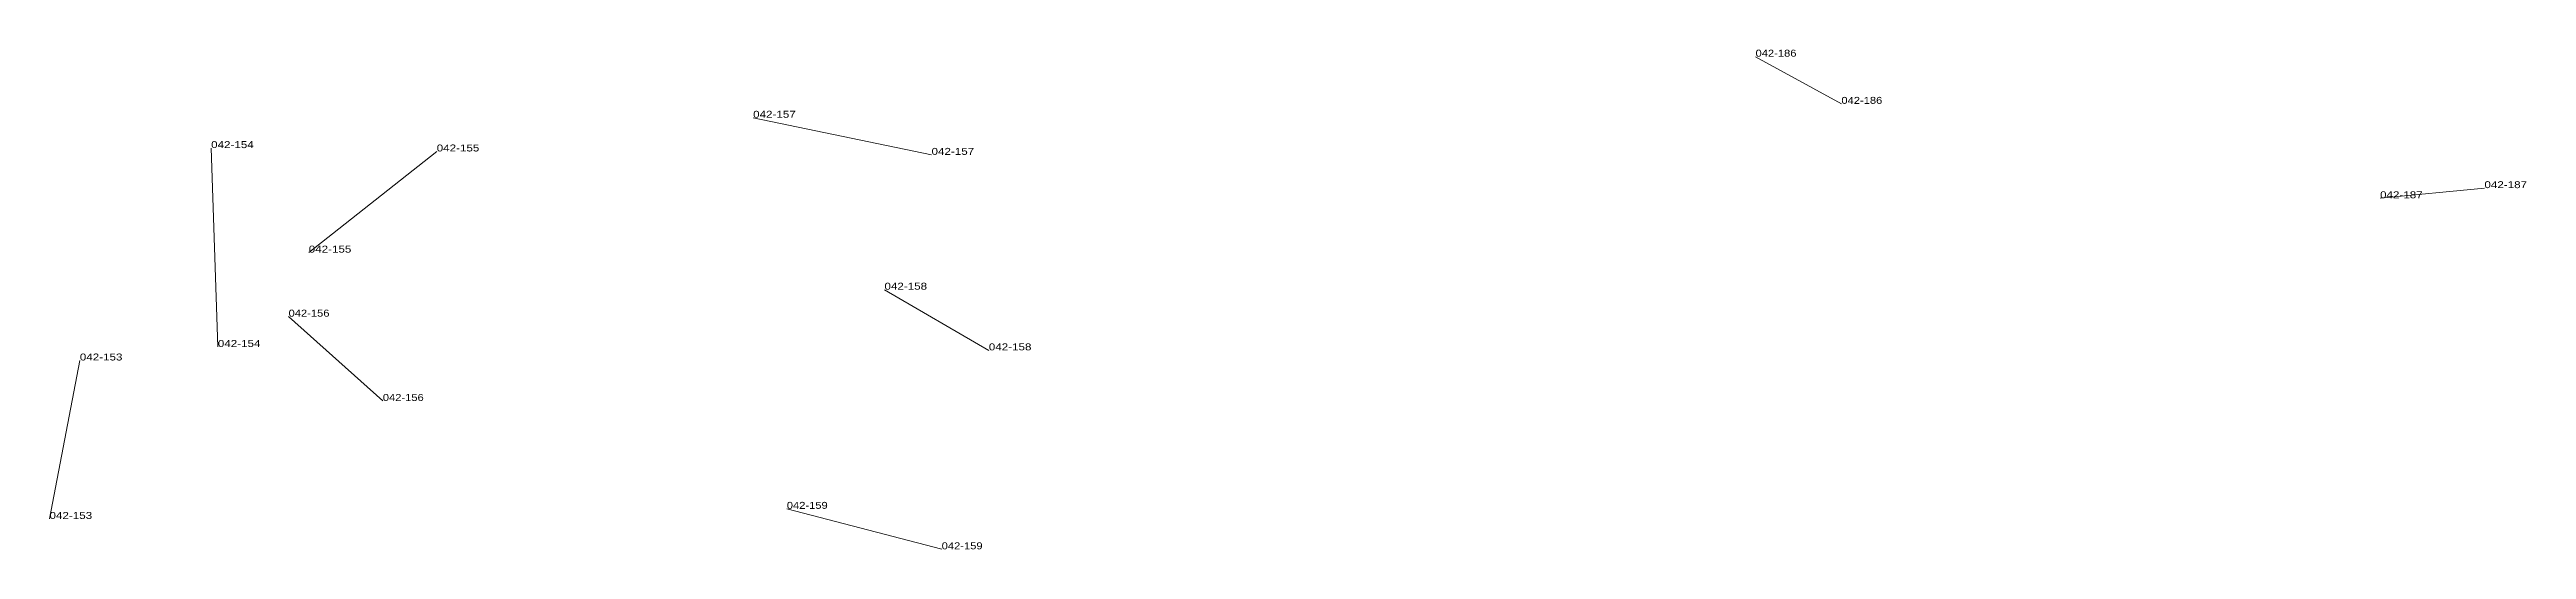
# Model space of a CAD drawing. Header units: metres. Extents: x 571156 to 607184, y 703608 to 727431.
# Drawn here: x 581323 to 582036, y 718096 to 718239 of the extents above; entities that cross this region are included whole.
import ezdxf

# ---------------------------------------------------------------- set-up
doc = ezdxf.new("R2010")
doc.units = ezdxf.units.M
doc.header["$LTSCALE"] = 0.8
doc.layers.add('60', color=7, linetype='Continuous', lineweight=13)
doc.layers.add('61', color=7, linetype='Continuous')

msp = doc.modelspace()

# ---------------------------------------------------------------- texts
at = {"layer": '60'}
for s, width, p in [('042-186', 1.2, (581838.93, 718223.6)), ('042-186', 1.2, (581838.93, 718223.6)), ('042-154', 1.25, (581369.68, 718210.88)), ('042-154', 1.25, (581369.68, 718210.88)), ('042-155', 1.25, (581434.61, 718209.91)), ('042-155', 1.25, (581434.61, 718209.91)), ('042-157', 1.25, (581577.05, 718208.94)), ('042-157', 1.25, (581577.05, 718208.94)), ('042-187', 1.25, (582024.02, 718199.37)), ('042-187', 1.25, (582024.02, 718199.37)), ('042-158', 1.25, (581593.53, 718152.74)), ('042-158', 1.25, (581593.53, 718152.74)), ('042-156', 1.2, (581419.1, 718138.2)), ('042-156', 1.2, (581419.1, 718138.2)), ('042-153', 1.25, (581323.17, 718104.29)), ('042-153', 1.25, (581323.17, 718104.29)), ('042-159', 1.2, (581579.96, 718095.56)), ('042-159', 1.2, (581579.96, 718095.56))]:
    msp.add_text(s, height=2, dxfattribs=dict(at, width=width)).set_placement(p)
at = {"layer": '61'}
for s, width, p in [('042-186', 1.2, (581814.22, 718237.16)), ('042-186', 1.2, (581814.22, 718237.16)), ('042-157', 1.25, (581525.69, 718219.6)), ('042-157', 1.25, (581525.69, 718219.6)), ('042-187', 1.25, (581993.98, 718196.46)), ('042-187', 1.25, (581993.98, 718196.46)), ('042-155', 1.25, (581397.78, 718180.84)), ('042-155', 1.25, (581397.78, 718180.84)), ('042-158', 1.25, (581563.49, 718170.18)), ('042-158', 1.25, (581563.49, 718170.18)), ('042-156', 1.2, (581391.97, 718162.43)), ('042-156', 1.2, (581391.97, 718162.43)), ('042-154', 1.25, (581371.62, 718153.71)), ('042-154', 1.25, (581371.62, 718153.71)), ('042-153', 1.25, (581331.89, 718149.83)), ('042-153', 1.25, (581331.89, 718149.83)), ('042-159', 1.2, (581535.38, 718107.19)), ('042-159', 1.2, (581535.38, 718107.19))]:
    msp.add_text(s, height=2, dxfattribs=dict(at, width=width)).set_placement(p)

# ---------------------------------------------------------------- linework, layer by layer
at = {"layer": '60'}
for p, q in [((581814.22, 718237.16), (581838.93, 718223.6)), ((581814.22, 718237.16), (581838.93, 718223.6)), ((581525.69, 718219.6), (581577.05, 718208.94)), ((581525.69, 718219.6), (581577.05, 718208.94)), ((581371.62, 718153.71), (581369.68, 718210.88)), ((581371.62, 718153.71), (581369.68, 718210.88)), ((581397.78, 718180.84), (581434.61, 718209.91)), ((581397.78, 718180.84), (581434.61, 718209.91)), ((581993.98, 718196.46), (582024.02, 718199.37)), ((581993.98, 718196.46), (582024.02, 718199.37)), ((581563.49, 718170.18), (581593.53, 718152.74)), ((581563.49, 718170.18), (581593.53, 718152.74)), ((581391.97, 718162.43), (581419.1, 718138.2)), ((581391.97, 718162.43), (581419.1, 718138.2)), ((581331.89, 718149.83), (581323.17, 718104.29)), ((581331.89, 718149.83), (581323.17, 718104.29)), ((581535.38, 718107.19), (581579.96, 718095.56)), ((581535.38, 718107.19), (581579.96, 718095.56))]:
    msp.add_line(p, q, dxfattribs=at)

msp.set_redraw_order([(e.dxf.handle, doc.entitydb.next_handle()) for e in msp.query("TEXT MTEXT ATTDEF DIMENSION ARC_DIMENSION")])  # texts and dimensions are drawn at this point

doc.saveas('drawing.dxf')
